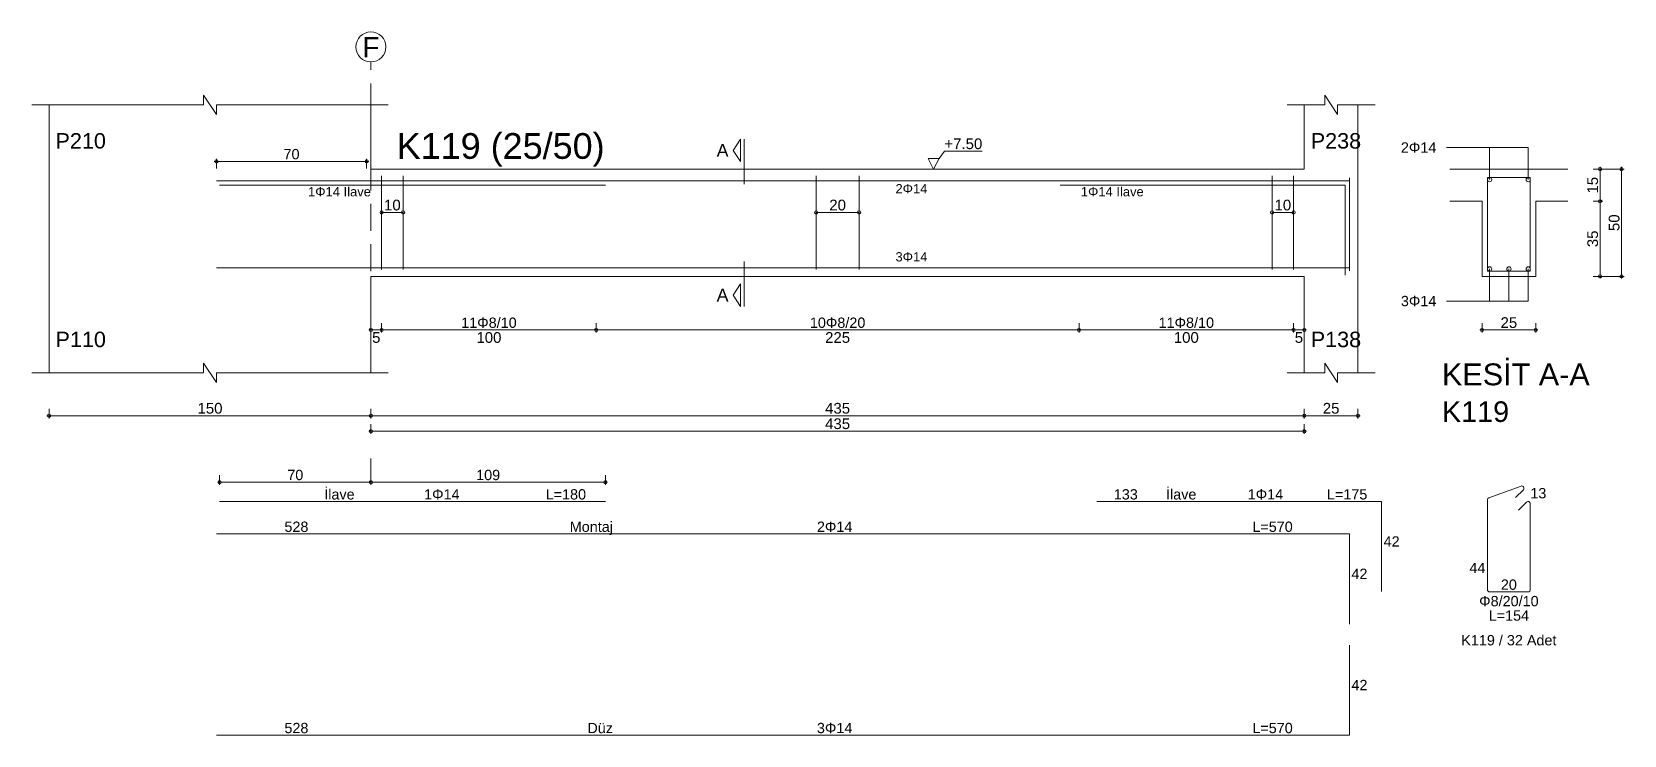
# Model space of a CAD drawing. Header units: millimetres. Extents: x 23801 to 80069, y 9628 to 14137.
# Drawn here: x 44470 to 45584, y 12471 to 12963 of the extents above; entities that cross this region are included whole.
import ezdxf

# ---------------------------------------------------------------- set-up
doc = ezdxf.new("R2010")
doc.units = ezdxf.units.MM
doc.linetypes.add('DASHDOT2', pattern=[12.7, 6.35, -3.175, 0, -3.175])
doc.linetypes.add('DASHED4', pattern=[18.75, 12.5, -6.25])
doc.layers.add('aks', color=251, linetype='DASHDOT2', lineweight=35)
for name, color, linetype in [('Donatı Topl. Uzun. Yazısı', 7, 'Continuous'), ('Donatı Uz. Yazısı', 7, 'Continuous'), ('Donatı Yazısı', 7, 'Continuous'), ('Donatı Çizgisi', 7, 'Continuous'), ('Kiriş', 7, 'Continuous'), ('Standart', 7, 'Continuous'), ('Ölçülendirme', 7, 'Continuous')]:
    doc.layers.add(name, color=color, linetype=linetype)
doc.styles.add('arial_1_18', font='arial.ttf', dxfattribs={"height": 0.2})

# ---------------------------------------------------------------- blocks, each defined once
blk = doc.blocks.new('IDE475Entity7395')
at = {"layer": 'aks', "color": 30, "linetype": 'DASHED4', "lineweight": 5}
for points in [[(7940.63, 2016.8), (7940.63, 2151.8)], [(7940.63, 1955.8), (7940.63, 1966.8)]]:
    blk.add_lwpolyline(points, dxfattribs=at)
at = {"layer": 'aks', "color": 1, "linetype": 'Continuous', "lineweight": 5}
blk.add_circle((7940.63, 2158.8), 7, dxfattribs=at)
at = {"layer": 'Donatı Çizgisi', "color": 5, "linetype": 'Continuous', "lineweight": 5}
for points in [[(7868.63, 2096.4), (8396.63, 2096.4)], [(7870.13, 2094.4), (8049.88, 2094.4)], [(7945.63, 2055), (7945.63, 2098.6)], [(7955.63, 2055), (7955.63, 2098.6)], [(8148.13, 2055), (8148.13, 2098.6)], [(8168.13, 2055), (8168.13, 2098.6)], [(8261.88, 2094.4), (8394.63, 2094.4)], [(8360.63, 2055), (8360.63, 2098.6)], [(8370.63, 2055), (8370.63, 2098.6)], [(8394.63, 2052.4), (8394.63, 2094.4)], [(8396.63, 2054.4), (8396.63, 2097.8)], [(8460.96, 2054.3), (8460.96, 2097.9)], [(8460.96, 2097.9), (8480.96, 2097.9)], [(8480.96, 2054.3), (8480.96, 2097.9)], [(7868.63, 2055.8), (8396.63, 2055.8)], [(8460.96, 2054.3), (8480.96, 2054.3)], [(8461.63, 1948.54), (8476.64, 1954.01)], [(8474.07, 1948.69), (8477.71, 1952.33)], [(7870.13, 1946.8), (8049.88, 1946.8)], [(8278.88, 1946.8), (8411.63, 1946.8)], [(8411.63, 1904.8), (8411.63, 1946.8)], [(8460.96, 1905.72), (8460.96, 1947.59)], [(8475.45, 1942.78), (8479.22, 1946.56)], [(8480.96, 1905.72), (8480.96, 1945.84)], [(7868.63, 1931.7), (8396.63, 1931.7)], [(8396.63, 1889.7), (8396.63, 1931.7)], [(8461.98, 1904.7), (8479.94, 1904.7)], [(8396.63, 1837.85), (8396.63, 1879.85)], [(7868.63, 1837.85), (8396.63, 1837.85)]]:
    blk.add_lwpolyline(points, dxfattribs=at)
for centre in [(8461.96, 2096.9), (8479.96, 2096.9), (8461.96, 2055.3), (8470.96, 2055.3), (8479.96, 2055.3)]:
    blk.add_circle(centre, 1, dxfattribs=at)
for centre, start, end in [((8476.99, 1953.05), 315, 110), ((8461.98, 1947.59), 110, 180), ((8479.94, 1945.84), 0, 135), ((8461.98, 1905.72), 180, 270), ((8479.94, 1905.72), 270, 0)]:
    blk.add_arc(centre, 1.02, start, end, dxfattribs=at)
at = {"layer": 'Kiriş', "color": 1, "linetype": 'Continuous', "lineweight": 5}
for points in [[(7782.63, 2131.8), (7862.63, 2131.8)], [(7790.63, 2006.8), (7790.63, 2131.8)], [(7862.63, 2131.8), (7862.63, 2136.3)], [(7868.63, 2127.3), (7862.63, 2136.3)], [(7868.63, 2127.3), (7868.63, 2131.8)], [(7868.63, 2131.8), (7948.63, 2131.8)], [(7940.63, 2101.8), (7940.63, 2131.8)], [(8367.63, 2131.8), (8385.13, 2131.8)], [(8375.63, 2101.8), (8375.63, 2131.8)], [(8385.13, 2131.8), (8385.13, 2136.3)], [(8391.13, 2127.3), (8385.13, 2136.3)], [(8391.13, 2131.8), (8408.63, 2131.8)], [(8391.13, 2127.3), (8391.13, 2131.8)], [(8400.63, 2006.8), (8400.63, 2131.8)], [(7940.63, 2101.8), (8375.63, 2101.8)], [(8443.46, 2101.8), (8498.46, 2101.8)], [(8443.46, 2086.8), (8458.46, 2086.8)], [(8458.46, 2051.8), (8458.46, 2086.8)], [(8483.46, 2086.8), (8498.46, 2086.8)], [(8483.46, 2051.8), (8483.46, 2086.8)], [(7940.63, 2051.8), (8375.63, 2051.8)], [(7940.63, 2006.8), (7940.63, 2051.8)], [(8375.63, 2006.8), (8375.63, 2051.8)], [(8458.46, 2051.8), (8483.46, 2051.8)], [(7868.63, 2002.3), (7862.63, 2011.3)], [(7862.63, 2006.8), (7862.63, 2011.3)], [(8391.13, 2002.3), (8385.13, 2011.3)], [(8385.13, 2006.8), (8385.13, 2011.3)], [(7782.63, 2006.8), (7862.63, 2006.8)], [(7868.63, 2006.8), (7948.63, 2006.8)], [(7868.63, 2002.3), (7868.63, 2006.8)], [(8367.63, 2006.8), (8385.13, 2006.8)], [(8391.13, 2006.8), (8408.63, 2006.8)], [(8391.13, 2002.3), (8391.13, 2006.8)]]:
    blk.add_lwpolyline(points, dxfattribs=at)
at = {"layer": 'Ölçülendirme', "color": 1, "linetype": 'Continuous', "lineweight": 5}
for points in [[(8109.38, 2110.55), (8112.88, 2115.8)], [(8112.88, 2105.3), (8112.88, 2115.8)], [(8114.63, 2094.8), (8114.63, 2115.8)], [(8112.88, 2105.3), (8109.38, 2110.55)], [(8205.38, 2106.8), (8207.88, 2110.13)], [(8207.88, 2110.13), (8225.55, 2110.13)], [(8441.96, 2111.9), (8479.96, 2111.9)], [(8461.96, 2096.9), (8461.96, 2111.9)], [(8479.96, 2096.9), (8479.96, 2111.9)], [(7867.63, 2105.4), (7939.63, 2105.4)], [(7868.63, 2102.15), (7868.63, 2106.65)], [(7938.63, 2102.15), (7938.63, 2106.65)], [(8202.88, 2101.8), (8200.38, 2106.8)], [(8200.38, 2106.8), (8205.38, 2106.8)], [(8205.38, 2106.8), (8202.88, 2101.8)], [(8202.88, 2101.8), (8202.88, 2101.8)], [(8510.21, 2101.8), (8524.71, 2101.8)], [(8513.46, 2050.8), (8513.46, 2102.8)], [(8523.46, 2050.8), (8523.46, 2102.8)], [(8510.21, 2086.8), (8514.71, 2086.8)], [(7945.63, 2081.6), (7955.63, 2081.6)], [(8148.13, 2081.6), (8168.13, 2081.6)], [(8360.63, 2081.6), (8370.63, 2081.6)], [(8114.63, 2037.8), (8114.63, 2058.8)], [(8109.38, 2043.05), (8112.88, 2048.3)], [(8112.88, 2037.8), (8112.88, 2048.3)], [(8461.96, 2040.3), (8461.96, 2055.3)], [(8470.96, 2040.3), (8470.96, 2055.3)], [(8479.96, 2040.3), (8479.96, 2055.3)], [(8510.21, 2051.8), (8524.71, 2051.8)], [(8112.88, 2037.8), (8109.38, 2043.05)], [(8441.96, 2040.3), (8479.96, 2040.3)], [(7939.63, 2026.8), (8376.63, 2026.8)], [(7940.63, 2025.55), (7940.63, 2030.05)], [(7945.63, 2025.55), (7945.63, 2030.05)], [(8045.63, 2025.55), (8045.63, 2030.05)], [(8270.63, 2025.55), (8270.63, 2030.05)], [(8370.63, 2025.55), (8370.63, 2030.05)], [(8375.63, 2025.55), (8375.63, 2030.05)], [(8457.46, 2026.8), (8484.46, 2026.8)], [(8458.46, 2025.55), (8458.46, 2030.05)], [(8483.46, 2025.55), (8483.46, 2030.05)], [(7790.63, 1985.55), (7790.63, 1990.05)], [(7940.63, 1985.55), (7940.63, 1990.05)], [(8375.63, 1985.55), (8375.63, 1990.05)], [(8400.63, 1985.55), (8400.63, 1990.05)], [(7789.63, 1986.8), (8401.63, 1986.8)], [(7940.63, 1978.35), (7940.63, 1982.85)], [(8375.63, 1978.35), (8375.63, 1982.85)], [(7939.63, 1979.6), (8376.63, 1979.6)], [(7869.13, 1955.8), (7941.63, 1955.8)], [(7870.13, 1954.55), (7870.13, 1959.05)], [(7939.63, 1955.8), (8050.88, 1955.8)], [(7940.63, 1954.55), (7940.63, 1959.05)], [(7940.63, 1954.55), (7940.63, 1959.05)], [(8049.88, 1954.55), (8049.88, 1959.05)]]:
    blk.add_lwpolyline(points, dxfattribs=at)
for centre in [(7868.63, 2105.4), (7938.63, 2105.4), (8513.46, 2101.8), (8523.46, 2101.8), (8513.46, 2086.8), (7945.63, 2081.6), (7955.63, 2081.6), (8148.13, 2081.6), (8168.13, 2081.6), (8360.63, 2081.6), (8370.63, 2081.6), (8513.46, 2051.8), (8523.46, 2051.8), (7940.63, 2026.8), (7945.63, 2026.8), (7945.63, 2026.8), (8045.63, 2026.8), (8045.63, 2026.8), (8270.63, 2026.8), (8270.63, 2026.8), (8370.63, 2026.8), (8370.63, 2026.8), (8375.63, 2026.8), (8458.46, 2026.8), (8483.46, 2026.8), (7790.63, 1986.8), (7940.63, 1986.8), (7940.63, 1986.8), (8375.63, 1986.8), (8375.63, 1986.8), (8400.63, 1986.8), (7940.63, 1979.6), (8375.63, 1979.6), (7870.13, 1955.8), (7940.63, 1955.8), (7940.63, 1955.8), (8049.88, 1955.8)]:
    blk.add_circle(centre, 0.75, dxfattribs=at)
at = {"layer": 'aks', "color": 1, "linetype": 'Continuous', "lineweight": 5, "style": 'arial_1_18'}
blk.add_text('F', height=9.45, dxfattribs=at).set_placement((7936.6, 2153.92))
at = {"layer": 'Donatı Topl. Uzun. Yazısı', "color": 1, "linetype": 'Continuous', "lineweight": 5, "style": 'arial_1_18'}
for s, p in [('L=180', (8022.06, 1947.76)), ('L=175', (8386.16, 1947.76)), ('L=570', (8351.4, 1932.66)), ('L=154', (8461.55, 1891.26)), ('L=570', (8351.4, 1838.81))]:
    blk.add_text(s, height=4.8, dxfattribs=at).set_placement(p)
at = {"layer": 'Donatı Uz. Yazısı', "color": 1, "linetype": 'Continuous', "lineweight": 5, "style": 'arial_1_18'}
for s, p in [('133', (8286.84, 1947.76)), ('13', (8480.96, 1948.3)), ('528', (7900.31, 1932.66)), ('42', (8412.59, 1925.8)), ('42', (8397.59, 1910.7)), ('44', (8452.54, 1913.42)), ('20', (8467.23, 1905.66)), ('42', (8397.59, 1858.85)), ('528', (7900.31, 1838.81))]:
    blk.add_text(s, height=4.8, dxfattribs=at).set_placement(p)
at = {"layer": 'Donatı Yazısı', "color": 5, "linetype": 'Continuous', "lineweight": 5, "style": 'arial_1_18'}
for s, height, p in [('2Φ14', 4.8, (8420.63, 2109.5)), ('1Φ14 İlave', 4.32, (7911.32, 2089.12)), ('1Φ14 İlave', 4.32, (8271.48, 2089.12)), ('3Φ14', 4.8, (8420.63, 2037.9)), ('1Φ14', 4.8, (7965.4, 1947.76)), ('1Φ14', 4.8, (8349.24, 1947.76)), ('2Φ14', 4.8, (8148.47, 1932.66)), ('Φ8/20/10', 4.8, (8457.1, 1897.98)), ('K119 / 32 Adet', 4.8, (8448.78, 1879.74)), ('3Φ14', 4.8, (8148.47, 1838.81))]:
    blk.add_text(s, height=height, dxfattribs=at).set_placement(p)
for s, p in [('2Φ14', (8185.09, 2090.52)), ('3Φ14', (8185.09, 2058.76))]:
    blk.add_text(s, height=4.32, rotation=360, dxfattribs=at).set_placement(p)
at = {"layer": 'Donatı Yazısı', "color": 1, "linetype": 'Continuous', "lineweight": 5, "style": 'arial_1_18'}
for s, p in [('İlave', (7918.87, 1947.76)), ('İlave', (8311.17, 1947.76)), ('Montaj', (8033.3, 1932.66)), ('Düz', (8041.51, 1838.81))]:
    blk.add_text(s, height=4.8, dxfattribs=at).set_placement(p)
at = {"layer": 'Kiriş', "color": 1, "linetype": 'Continuous', "lineweight": 5, "style": 'arial_1_18'}
for s, height, p in [('P210', 7.2, (7793.63, 2111.4)), ('K119 (25/50)', 12, (7952.63, 2106.6)), ('P238', 7.2, (8378.63, 2111.4)), ('P110', 7.2, (7793.63, 2018.8)), ('P138', 7.2, (8378.63, 2018.8)), ('KESİT A-A', 10.2, (8439.76, 2001)), ('K119', 9.6, (8439.76, 1983.92))]:
    blk.add_text(s, height=height, dxfattribs=at).set_placement(p)
at = {"layer": 'Ölçülendirme', "color": 1, "linetype": 'Continuous', "lineweight": 5, "style": 'arial_1_18'}
for s, height, p in [('+7.50', 5, (8207.88, 2111.13)), ('70', 4.8, (7899.9, 2106.4)), ('A', 5.95, (8101.74, 2107.57)), ('A', 5.95, (8101.74, 2040.07)), ('25', 5, (8467.08, 2027.76)), ('5', 5, (7941.19, 2020.8)), ('100', 5, (7989.8, 2020.8)), ('225', 5, (8152.3, 2020.8)), ('100', 5, (8314.8, 2020.8)), ('5', 5, (8371.19, 2020.8)), ('150', 5, (7859.8, 1987.8)), ('435', 5, (8152.3, 1987.8)), ('25', 5, (8384.24, 1987.8)), ('435', 5, (8152.3, 1980.6))]:
    blk.add_text(s, height=height, dxfattribs=at).set_placement(p)
for s, rotation, p in [('15', 90, (8512.5, 2090.42)), ('10', 360, (7946.74, 2082.56)), ('20', 360, (8154.24, 2082.56)), ('10', 360, (8361.74, 2082.56)), ('50', 90, (8522.5, 2072.92)), ('35', 90, (8512.5, 2065.42))]:
    blk.add_text(s, height=5, rotation=rotation, dxfattribs=at).set_placement(p)
at = {"layer": 'Ölçülendirme', "color": 5, "linetype": 'Continuous', "lineweight": 5, "style": 'arial_1_18'}
for s, p in [('11Φ8/10', (7982.7, 2027.8)), ('10Φ8/20', (8145.2, 2027.8)), ('11Φ8/10', (8307.7, 2027.8)), ('70', (7901.65, 1956.8)), ('109', (7989.66, 1956.8))]:
    blk.add_text(s, height=4.8, dxfattribs=at).set_placement(p)

msp = doc.modelspace()

# ---------------------------------------------------------------- block references
at = {"layer": 'Standart', "xscale": 1.5, "yscale": 1.5, "zscale": 1.5}
msp.add_blockref('IDE475Entity7395', (32796.5, 9714.1), dxfattribs=at)

doc.saveas('drawing.dxf')
